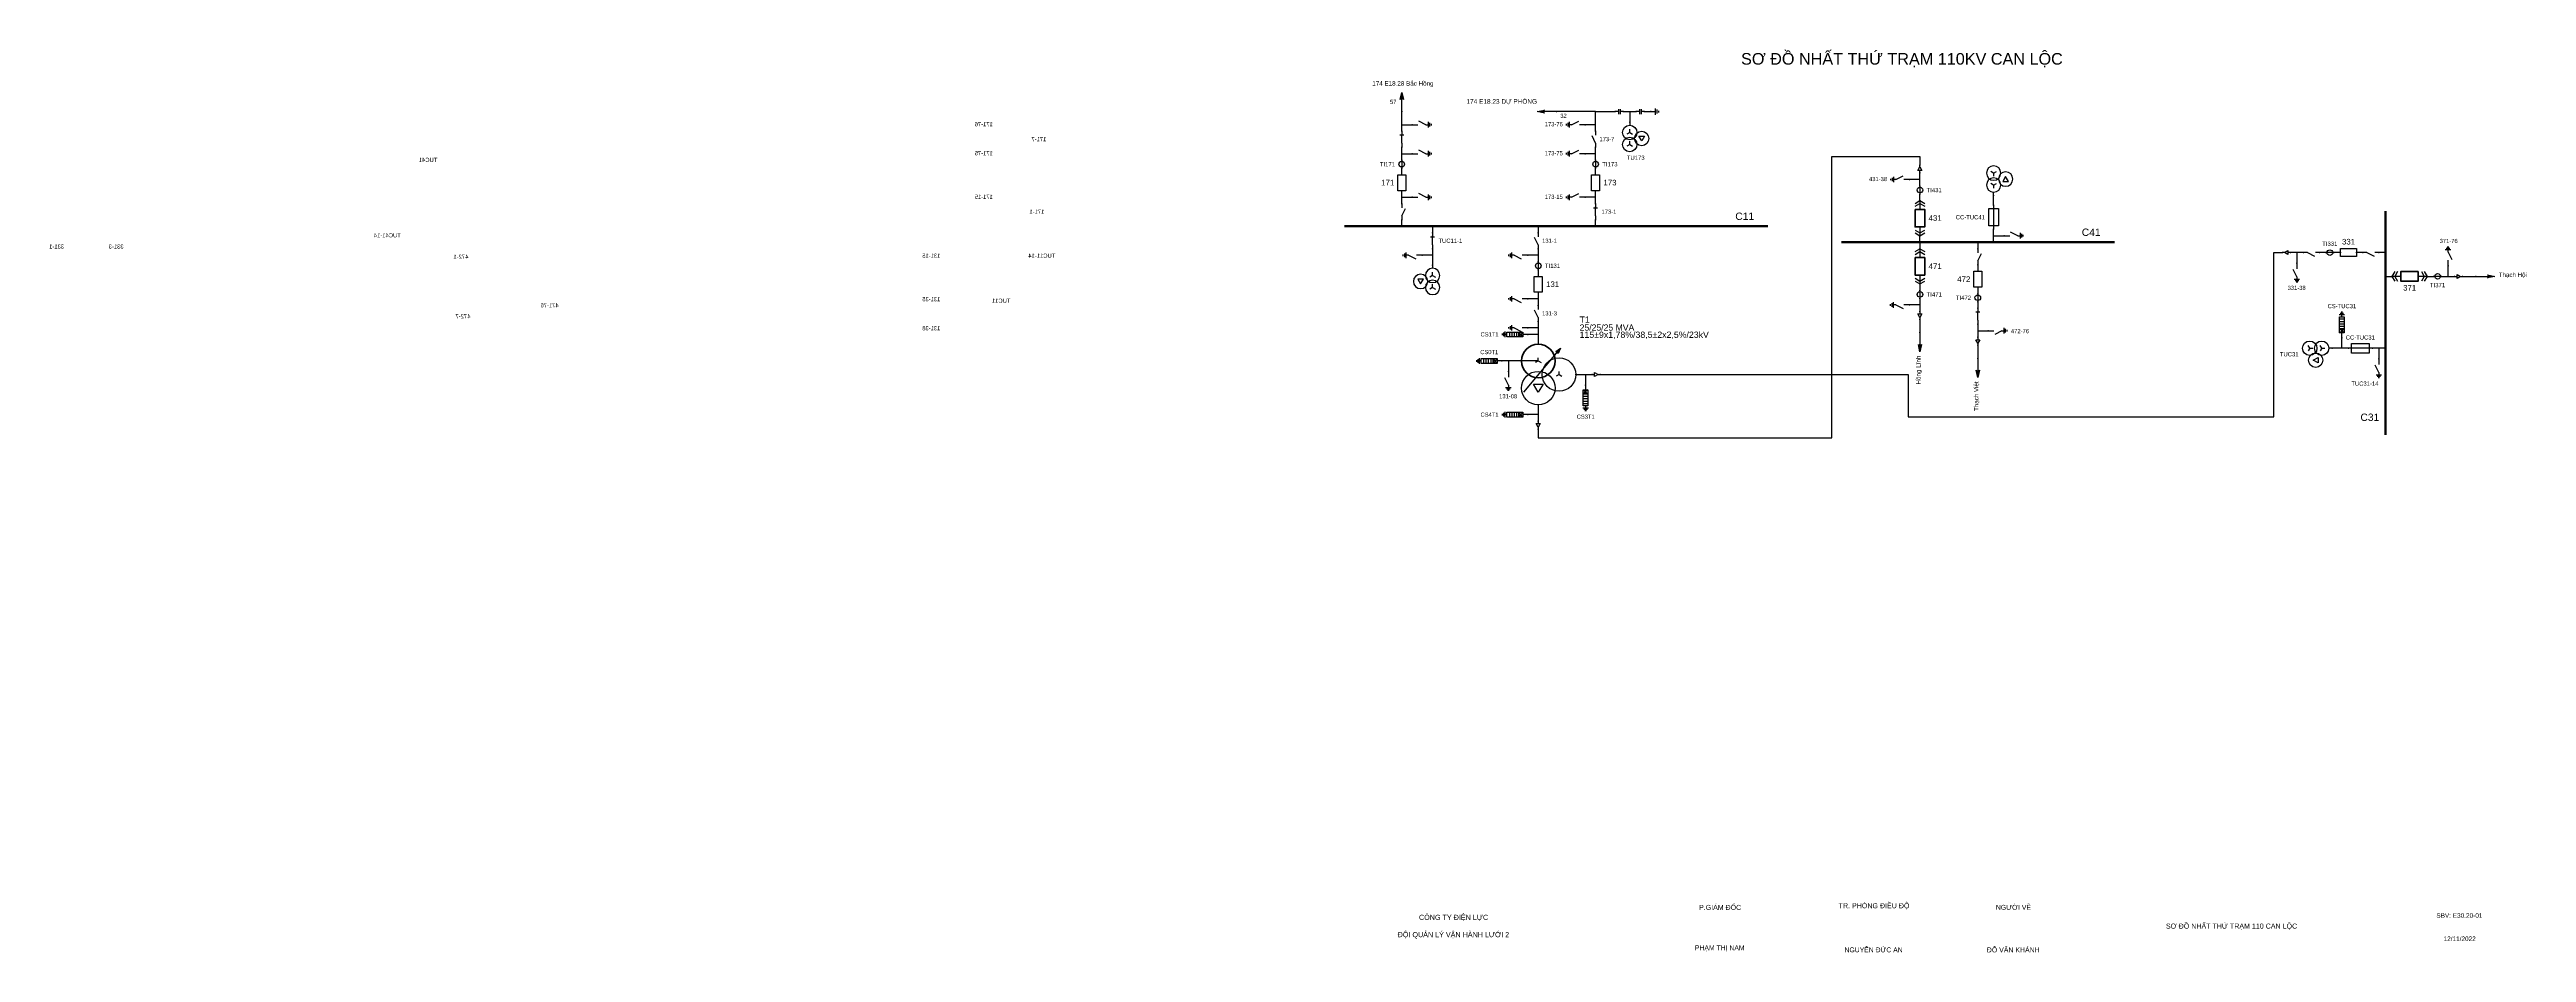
# Model space of a CAD drawing. Header units: millimetres. Extents: x -365 to 411, y 7 to 290.
import ezdxf

# ---------------------------------------------------------------- set-up
doc = ezdxf.new("R2010")
doc.units = ezdxf.units.MM
for name, color, linetype, lineweight in [('BUSBAR_110KV', 1, 'Continuous', 50), ('BUSBAR_22KV', 5, 'Continuous', 50), ('BUSBAR_35KV', 30, 'Continuous', 50), ('GROUND', 3, 'Continuous', 25), ('HV_110KV', 1, 'Continuous', 25), ('MV_22KV', 5, 'Continuous', 25), ('MV_35KV', 30, 'Continuous', 25)]:
    doc.layers.add(name, color=color, linetype=linetype, lineweight=lineweight)
doc.layers.add('SYM_PORTS', color=8, linetype='Continuous', plot=False)
doc.layers.add('TEXT', color=7, linetype='Continuous')
doc.styles.add('SLD_TEXT', font='arial.ttf')

# ---------------------------------------------------------------- blocks, each defined once
blk = doc.blocks.new('SYM_DISCONNECTOR_OPEN')
at = {"lineweight": 25}
for points in [[(0, -1.25), (-1.125, 1)], [(0, 2.5), (0, 1.25)], [(0, -1.25), (0, -2.5)]]:
    blk.add_lwpolyline(points, dxfattribs=at)
at = {"layer": 'SYM_PORTS'}
for p in [(0, 2.5), (0, -2.5)]:
    blk.add_point(p, dxfattribs=at)
blk.add_attdef('DEVICE_CODE', (1, -0.5), '', height=2)
blk = doc.blocks.new('SYM_EARTHING_SWITCH_OPEN')
at = {"lineweight": 25}
for points in [[(0, -1.25), (-1.125, 1)], [(0, 3), (0, 1.25)], [(-0.875, -2), (0.875, -2)], [(-0.5625, -2.4375), (0.5625, -2.4375)], [(-0.25, -2.875), (0.25, -2.875)], [(0, -1.25), (0, -2)]]:
    blk.add_lwpolyline(points, dxfattribs=at)
at = {"layer": 'SYM_PORTS'}
blk.add_point((0, 3), dxfattribs=at)
blk.add_attdef('DEVICE_CODE', (1.875, 0), '', height=2)
blk = doc.blocks.new('SYM_CIRCUIT_BREAKER')
at = {"lineweight": 25}
blk.add_lwpolyline([(-1.25, 2.5), (1.25, 2.5), (1.25, -2.5), (-1.25, -2.5)], close=True, dxfattribs=at)
at = {"layer": 'SYM_PORTS'}
for p in [(0, 2.5), (0, -2.5)]:
    blk.add_point(p, dxfattribs=at)
blk.add_attdef('DEVICE_CODE', (2.25, -0.5), '', height=2)
at = {"flags": 1}
blk.add_attdef('RATING', (2.25, -3.5), '', height=2, dxfattribs=at)
blk = doc.blocks.new('SYM_CURRENT_TRANSFORMER')
at = {"lineweight": 25}
blk.add_lwpolyline([(0, 1.25), (0, -1.25)], dxfattribs=at)
blk.add_circle((0, 0), 0.875, dxfattribs=at)
at = {"layer": 'SYM_PORTS'}
for p in [(0, 1.25), (0, -1.25)]:
    blk.add_point(p, dxfattribs=at)
blk.add_attdef('DEVICE_CODE', (1.875, -1.75), '', height=2)
at = {"flags": 1}
blk.add_attdef('RATIO', (1.875, -4.75), '', height=2, dxfattribs=at)
blk = doc.blocks.new('SYM_DISCONNECTOR_CLOSED')
at = {"lineweight": 25}
for points in [[(-0.625, 1.25), (0.625, 1.25)], [(0, 2.5), (0, 1.25)], [(0, -1.25), (0, 1.5)], [(0, -1.25), (0, -2.5)]]:
    blk.add_lwpolyline(points, dxfattribs=at)
at = {"layer": 'SYM_PORTS'}
for p in [(0, 2.5), (0, -2.5)]:
    blk.add_point(p, dxfattribs=at)
blk.add_attdef('DEVICE_CODE', (1.625, -0.5), '', height=2)
blk = doc.blocks.new('SYM_LINE_FEEDER_ARROW')
blk.add_hatch(color=7).paths.add_polyline_path([(0, -3), (-0.5, -0.75), (0, -1.25), (0.5, -0.75)])
at = {"lineweight": 25}
blk.add_lwpolyline([(0, 3), (0, -1.25)], dxfattribs=at)
blk.add_lwpolyline([(0, -3), (-0.5, -0.75), (0, -1.25), (0.5, -0.75)], close=True, dxfattribs=at)
at = {"layer": 'SYM_PORTS'}
blk.add_point((0, 3), dxfattribs=at)
blk.add_attdef('LINE_NAME', (1.5, 0), '', height=2)
blk = doc.blocks.new('SYM_COUPLING_CAPACITOR')
at = {"lineweight": 25}
for points in [[(-0.75, 0.25), (0.75, 0.25)], [(0, 1.25), (0, 0.25)], [(-0.75, -0.25), (0.75, -0.25)], [(0, -0.25), (0, -1.25)]]:
    blk.add_lwpolyline(points, dxfattribs=at)
at = {"layer": 'SYM_PORTS'}
for p in [(0, 1.25), (0, -1.25)]:
    blk.add_point(p, dxfattribs=at)
blk.add_attdef('DEVICE_CODE', (1.75, -1.75), '', height=2)
blk = doc.blocks.new('SYM_VOLTAGE_TRANSFORMER')
at = {"lineweight": 25}
for points in [[(0, 1.375), (-0.8625, 0.875)], [(0, 4.625), (0, 3.625)], [(0, 1.375), (0, 2.375)], [(0, 1.375), (0.8625, 0.875)], [(0, -2.375), (-0.8625, -2.875)], [(0, -2.375), (0, -1.375)], [(0, -2.375), (0.8625, -2.875)]]:
    blk.add_lwpolyline(points, dxfattribs=at)
blk.add_lwpolyline([(2.875, 0.25), (4.625, 0.25), (3.75, -1.25)], close=True, dxfattribs=at)
for centre in [(0, 1.375), (3.75, -0.5), (0, -2.375)]:
    blk.add_circle(centre, 2.25, dxfattribs=at)
at = {"layer": 'SYM_PORTS'}
blk.add_point((0, 4.625), dxfattribs=at)
blk.add_attdef('DEVICE_CODE', (7, 1.625), '', height=2)
at = {"flags": 1}
blk.add_attdef('RATIO', (7, -1.375), '', height=2, dxfattribs=at)
blk = doc.blocks.new('SYM_GROUND_SYMBOL')
at = {"lineweight": 25}
for points in [[(0, 1.25), (0, -0.25)], [(-1, -0.25), (1, -0.25)], [(-0.625, -0.75), (0.625, -0.75)], [(-0.25, -1.25), (0.25, -1.25)]]:
    blk.add_lwpolyline(points, dxfattribs=at)
at = {"layer": 'SYM_PORTS'}
blk.add_point((0, 1.25), dxfattribs=at)
blk = doc.blocks.new('SYM_SURGE_ARRESTER')
at = {"lineweight": 25}
for points in [[(-0.75, 2.5), (0.75, 2.5), (0.75, 1.25), (-0.75, 1.25)], [(-0.75, 1.25), (0.75, 1.25), (0.75, -2.5), (-0.75, -2.5)]]:
    blk.add_lwpolyline(points, close=True, dxfattribs=at)
for points in [[(-0.75, 2.5), (0.75, 1.25)], [(0.75, 2.5), (-0.75, 1.25)], [(-0.75, 0.5), (0.75, 0.5)], [(0, 4), (0, 2.5)], [(-0.875, -3.125), (0.875, -3.125)], [(-0.75, -0.25), (0.75, -0.25)], [(-0.75, -1), (0.75, -1)], [(-0.75, -1.75), (0.75, -1.75)], [(-0.5625, -3.5625), (0.5625, -3.5625)], [(-0.25, -4), (0.25, -4)], [(0, -2.5), (0, -3.125)]]:
    blk.add_lwpolyline(points, dxfattribs=at)
at = {"layer": 'SYM_PORTS'}
blk.add_point((0, 4), dxfattribs=at)
blk.add_attdef('DEVICE_CODE', (1.875, 1), '', height=2)
blk = doc.blocks.new('SYM_TRANSFORMER_3W')
blk.add_hatch(color=7).paths.add_polyline_path([(3.75, 8.25), (3.0125, 6.575), (2.2375, 7.225)])
at = {"lineweight": 25}
for points in [[(3.75, 8.25), (3.0125, 6.575), (2.2375, 7.225)], [(-4.75, -3), (-1.75, -3), (-3.25, -5.5)]]:
    blk.add_lwpolyline(points, close=True, dxfattribs=at)
for points in [[(-3.25, 4.25), (-8.5, 4.25)], [(-7.75, -5.5), (3.0125, 7.35)], [(-3.25, 4.25), (-4.1125, 3.75)], [(-3.25, 4.25), (-3.25, 5.25)], [(-3.25, 4.25), (-2.3875, 3.75)], [(3.25, 0), (2.3875, -0.5)], [(3.25, 0), (3.25, 1)], [(3.25, 0), (4.1125, -0.5)]]:
    blk.add_lwpolyline(points, dxfattribs=at)
at = {"lineweight": 50}
blk.add_circle((-3.25, 4.25), 5.25, dxfattribs=at)
at = {"lineweight": 25}
for centre in [(-3.25, -4.25), (3.25, 0)]:
    blk.add_circle(centre, 5.25, dxfattribs=at)
at = {"layer": 'SYM_PORTS'}
for p in [(-3.25, 9.5), (-8.5, 4.25), (8.5, 0), (-3.25, -9.5)]:
    blk.add_point(p, dxfattribs=at)
blk.add_attdef('DEVICE_CODE', (9.5, 6.5), '', height=2)
at = {"flags": 1}
for tag, p in [('VOLTAGE_RATIO', (9.5, 0.5)), ('POWER', (9.5, 3.5))]:
    blk.add_attdef(tag, p, '', height=2, dxfattribs=at)
blk = doc.blocks.new('SYM_CABLE_TERMINATION')
at = {"lineweight": 25}
blk.add_lwpolyline([(-0.625, 0.5), (0.625, 0.5), (0, -0.625)], close=True, dxfattribs=at)
for points in [[(0, 1.25), (0, 0.5)], [(0, -0.625), (0, -1.25)]]:
    blk.add_lwpolyline(points, dxfattribs=at)
at = {"layer": 'SYM_PORTS'}
for p in [(0, 1.25), (0, -1.25)]:
    blk.add_point(p, dxfattribs=at)
blk = doc.blocks.new('SYM_DRAWOUT_BREAKER')
at = {"lineweight": 25}
for points in [[(-1.5, 4.625), (0, 5.5), (1.5, 4.625)], [(-1.5, 3.75), (0, 4.625), (1.5, 3.75)], [(0, 5.5), (0, 2.75)], [(-1.5, -3.75), (0, -4.625), (1.5, -3.75)], [(-1.5, -4.625), (0, -5.5), (1.5, -4.625)], [(0, -2.75), (0, -5.5)]]:
    blk.add_lwpolyline(points, dxfattribs=at)
at = {"lineweight": 35}
blk.add_lwpolyline([(-1.5, 2.75), (1.5, 2.75), (1.5, -2.75), (-1.5, -2.75)], close=True, dxfattribs=at)
at = {"layer": 'SYM_PORTS'}
for p in [(0, 5.5), (0, -5.5)]:
    blk.add_point(p, dxfattribs=at)
blk.add_attdef('DEVICE_CODE', (2.5, 2.5), '', height=2)
at = {"flags": 1}
blk.add_attdef('RATING', (2.5, -0.5), '', height=2, dxfattribs=at)
blk = doc.blocks.new('SYM_FUSE_DISCONNECTOR')
at = {"lineweight": 25}
blk.add_lwpolyline([(-1.5, 2.75), (1.5, 2.75), (1.5, -2.75), (-1.5, -2.75)], close=True, dxfattribs=at)
blk.add_lwpolyline([(0, 3.75), (0, -3.75)], dxfattribs=at)
at = {"layer": 'SYM_PORTS'}
for p in [(0, 3.75), (0, -3.75)]:
    blk.add_point(p, dxfattribs=at)
blk.add_attdef('DEVICE_CODE', (2.5, 0.75), '', height=2)
at = {"flags": 1}
blk.add_attdef('RATING', (2.5, -2.25), '', height=2, dxfattribs=at)

msp = doc.modelspace()

# ---------------------------------------------------------------- linework, layer by layer
at = {"layer": 'BUSBAR_110KV', "const_width": 0.701}
msp.add_lwpolyline([(40.92, 234.59), (173.56, 234.59)], dxfattribs=at)
at = {"layer": 'BUSBAR_22KV', "const_width": 0.701}
msp.add_lwpolyline([(196.49, 229.59), (282.09, 229.59)], dxfattribs=at)
at = {"layer": 'BUSBAR_35KV', "const_width": 0.701}
msp.add_lwpolyline([(366.92, 239.35), (366.92, 169.2)], dxfattribs=at)
at = {"layer": 'GROUND'}
msp.add_lwpolyline([(134.8, 270.49), (136.84, 270.49)], dxfattribs=at)
at = {"layer": 'HV_110KV'}
for points in [[(58.85, 266.4), (58.85, 270.49)], [(58.85, 264.36), (58.85, 266.4)], [(58.85, 266.4), (62.15, 266.4)], [(119.57, 270.49), (107.3, 270.49)], [(119.57, 266.4), (116.27, 266.4)], [(119.57, 266.4), (119.57, 270.49)], [(119.57, 270.49), (125.71, 270.49)], [(119.57, 264.36), (119.57, 266.4)], [(128.21, 270.49), (130.25, 270.49)], [(130.25, 270.49), (130.25, 267.19)], [(130.25, 270.49), (132.3, 270.49)], [(58.85, 257.31), (58.85, 259.36)], [(58.85, 255.27), (58.85, 257.31)], [(58.85, 257.31), (62.15, 257.31)], [(119.57, 257.31), (116.27, 257.31)], [(119.57, 257.31), (119.57, 259.36)], [(119.57, 255.27), (119.57, 257.31)], [(58.85, 250.72), (58.85, 252.77)], [(119.57, 250.72), (119.57, 252.77)], [(58.85, 243.68), (58.85, 245.72)], [(58.85, 241.63), (58.85, 243.68)], [(58.85, 243.68), (62.15, 243.68)], [(119.57, 243.68), (116.27, 243.68)], [(119.57, 243.68), (119.57, 245.72)], [(119.57, 241.63), (119.57, 243.68)], [(58.85, 234.59), (58.85, 236.63)], [(68.51, 234.59), (68.51, 232.54)], [(101.6, 234.59), (101.6, 232.54)], [(119.57, 234.59), (119.57, 236.63)], [(68.51, 225.49), (65.21, 225.49)], [(68.51, 227.54), (68.51, 225.49)], [(68.51, 225.49), (68.51, 222.43)], [(101.6, 225.49), (98.3, 225.49)], [(101.6, 227.54), (101.6, 225.49)], [(101.6, 225.49), (101.6, 223.45)], [(101.6, 220.95), (101.6, 218.9)], [(101.6, 211.86), (98.3, 211.86)], [(101.6, 213.9), (101.6, 211.86)], [(101.6, 211.86), (101.6, 209.81)], [(101.6, 202.77), (98.3, 202.77)], [(101.6, 204.81), (101.6, 202.77)], [(101.6, 202.77), (101.6, 200.72)], [(101.6, 200.72), (98.3, 200.72)], [(101.6, 200.72), (101.6, 197.65)], [(92.26, 192.4), (90.21, 192.4)], [(96.35, 192.4), (92.26, 192.4)], [(92.26, 192.4), (92.26, 189.1)]]:
    msp.add_lwpolyline(points, dxfattribs=at)
at = {"layer": 'MV_22KV'}
for points in [[(101.6, 171.04), (101.6, 168.34), (193.5, 168.34), (193.5, 256.47), (221.14, 256.47), (221.14, 253.77)], [(221.14, 249.22), (217.84, 249.22)], [(221.14, 249.22), (221.14, 251.27)], [(221.14, 247.18), (221.14, 249.22)], [(221.14, 242.63), (221.14, 244.68)], [(244.23, 241.18), (244.23, 244.24)], [(244.23, 231.63), (244.23, 233.68)], [(221.14, 229.59), (221.14, 231.63)], [(221.14, 229.59), (221.14, 227.54)], [(239.25, 229.59), (239.25, 227.54)], [(244.23, 229.59), (244.23, 231.63)], [(244.23, 231.63), (247.53, 231.63)], [(239.25, 222.54), (239.25, 220.49)], [(221.14, 209.95), (217.84, 209.95)], [(221.14, 216.54), (221.14, 214.49)], [(221.14, 211.99), (221.14, 209.95)], [(221.14, 209.95), (221.14, 207.9)], [(239.25, 215.49), (239.25, 213.45)], [(239.25, 210.95), (239.25, 208.9)], [(221.14, 205.4), (221.14, 201.31)], [(239.25, 203.9), (239.25, 201.86)], [(239.25, 201.86), (242.55, 201.86)], [(239.25, 201.86), (239.25, 199.81)], [(239.25, 197.31), (239.25, 193.22)], [(101.6, 178.65), (101.6, 175.59)], [(101.6, 175.59), (98.3, 175.59)], [(101.6, 175.59), (101.6, 173.54)]]:
    msp.add_lwpolyline(points, dxfattribs=at)
at = {"layer": 'MV_35KV'}
for points in [[(120.96, 188.15), (123.66, 188.15), (217.5, 188.15), (217.5, 174.95), (331.95, 174.95), (331.95, 226.34), (334.65, 226.34)], [(339.19, 226.34), (337.15, 226.34)], [(341.24, 226.34), (339.19, 226.34)], [(339.19, 226.34), (339.19, 223.04)], [(348.28, 226.34), (346.24, 226.34)], [(352.83, 226.34), (350.78, 226.34)], [(359.87, 226.34), (357.83, 226.34)], [(366.92, 226.34), (364.87, 226.34)], [(366.92, 218.9), (368.96, 218.9)], [(379.96, 218.9), (382.01, 218.9)], [(384.51, 218.9), (386.56, 218.9)], [(386.56, 218.9), (386.56, 222.2)], [(386.56, 218.9), (388.6, 218.9)], [(391.1, 218.9), (395.19, 218.9)], [(353.28, 196.39), (350.22, 196.39)], [(353.28, 196.39), (353.28, 199.69)], [(355.33, 196.39), (353.28, 196.39)], [(364.87, 196.39), (362.83, 196.39)], [(366.92, 196.39), (364.87, 196.39)], [(364.87, 196.39), (364.87, 193.08)], [(113.35, 188.15), (116.42, 188.15)], [(116.42, 188.15), (116.42, 184.85)], [(116.42, 188.15), (118.46, 188.15)]]:
    msp.add_lwpolyline(points, dxfattribs=at)

# ---------------------------------------------------------------- block references
at = {"layer": 'GROUND'}
for name, p, rotation in [('SYM_COUPLING_CAPACITOR', (133.55, 270.49), 270), ('SYM_GROUND_SYMBOL', (138.09, 270.49), 90)]:
    msp.add_blockref(name, p, dxfattribs=dict(at, rotation=rotation))
at = {"layer": 'HV_110KV'}
for name, p, rotation in [('SYM_LINE_FEEDER_ARROW', (58.85, 273.49), 180), ('SYM_LINE_FEEDER_ARROW', (104.3, 270.49), 270), ('SYM_COUPLING_CAPACITOR', (126.96, 270.49), 270)]:
    msp.add_blockref(name, p, dxfattribs=dict(at, rotation=rotation))
ref = msp.add_blockref('SYM_EARTHING_SWITCH_OPEN', (65.15, 266.4), dxfattribs=dict(at, xscale=-1, rotation=90))
ref.add_attrib('DEVICE_CODE', '171-76', (69.23, 265.9), dxfattribs={"layer": 'TEXT', "extrusion": (0, 0, -1), "height": 1.301, "style": 'SLD_TEXT'})
ref = msp.add_blockref('SYM_DISCONNECTOR_CLOSED', (58.85, 261.86), dxfattribs=dict(at, xscale=-1))
ref.add_attrib('DEVICE_CODE', '171-7', (52.44, 261.21), dxfattribs={"layer": 'TEXT', "extrusion": (0, 0, -1), "height": 1.314, "style": 'SLD_TEXT'})
ref = msp.add_blockref('SYM_EARTHING_SWITCH_OPEN', (113.27, 266.4), dxfattribs=dict(at, rotation=270))
ref.add_attrib('DEVICE_CODE', '173-76', (103.63, 265.9), dxfattribs={"layer": 'TEXT', "height": 1.301, "style": 'SLD_TEXT'})
ref = msp.add_blockref('SYM_DISCONNECTOR_OPEN', (119.57, 261.86), dxfattribs=at)
ref.add_attrib('DEVICE_CODE', '173-7', (120.78, 261.23), dxfattribs={"layer": 'TEXT', "height": 1.303, "style": 'SLD_TEXT'})
ref = msp.add_blockref('SYM_VOLTAGE_TRANSFORMER', (130.25, 262.57), dxfattribs=at)
ref.add_attrib('DEVICE_CODE', 'TU173', (129.35, 255.4), dxfattribs={"layer": 'TEXT', "height": 1.326, "style": 'SLD_TEXT'})
ref = msp.add_blockref('SYM_EARTHING_SWITCH_OPEN', (65.15, 257.31), dxfattribs=dict(at, xscale=-1, rotation=90))
ref.add_attrib('DEVICE_CODE', '171-75', (69.23, 256.81), dxfattribs={"layer": 'TEXT', "extrusion": (0, 0, -1), "height": 1.301, "style": 'SLD_TEXT'})
ref = msp.add_blockref('SYM_EARTHING_SWITCH_OPEN', (113.27, 257.31), dxfattribs=dict(at, rotation=270))
ref.add_attrib('DEVICE_CODE', '173-75', (103.63, 256.81), dxfattribs={"layer": 'TEXT', "height": 1.301, "style": 'SLD_TEXT'})
ref = msp.add_blockref('SYM_CURRENT_TRANSFORMER', (58.85, 254.02), dxfattribs=at)
ref.add_attrib('DEVICE_CODE', 'TI171', (51.97, 253.34), dxfattribs={"layer": 'TEXT', "height": 1.344, "style": 'SLD_TEXT'})
ref = msp.add_blockref('SYM_CIRCUIT_BREAKER', (58.85, 248.22), dxfattribs=at)
ref.add_attrib('DEVICE_CODE', '171', (52.39, 247.36), dxfattribs={"layer": 'TEXT', "height": 1.771, "style": 'SLD_TEXT'})
ref = msp.add_blockref('SYM_CIRCUIT_BREAKER', (119.57, 248.22), dxfattribs=at)
ref.add_attrib('DEVICE_CODE', '173', (122.03, 247.38), dxfattribs={"layer": 'TEXT', "height": 1.756, "style": 'SLD_TEXT'})
ref = msp.add_blockref('SYM_CURRENT_TRANSFORMER', (119.57, 254.02), dxfattribs=at)
ref.add_attrib('DEVICE_CODE', 'TI173', (121.66, 253.35), dxfattribs={"layer": 'TEXT', "height": 1.333, "style": 'SLD_TEXT'})
ref = msp.add_blockref('SYM_EARTHING_SWITCH_OPEN', (65.15, 243.68), dxfattribs=dict(at, xscale=-1, rotation=90))
ref.add_attrib('DEVICE_CODE', '171-15', (69.23, 243.17), dxfattribs={"layer": 'TEXT', "extrusion": (0, 0, -1), "height": 1.301, "style": 'SLD_TEXT'})
ref = msp.add_blockref('SYM_DISCONNECTOR_OPEN', (58.85, 239.13), dxfattribs=dict(at, xscale=-1))
ref.add_attrib('DEVICE_CODE', '171-1', (53.06, 238.49), dxfattribs={"layer": 'TEXT', "extrusion": (0, 0, -1), "height": 1.314, "style": 'SLD_TEXT'})
ref = msp.add_blockref('SYM_EARTHING_SWITCH_OPEN', (113.27, 243.68), dxfattribs=dict(at, rotation=270))
ref.add_attrib('DEVICE_CODE', '173-15', (103.63, 243.17), dxfattribs={"layer": 'TEXT', "height": 1.301, "style": 'SLD_TEXT'})
ref = msp.add_blockref('SYM_DISCONNECTOR_CLOSED', (119.57, 239.13), dxfattribs=at)
ref.add_attrib('DEVICE_CODE', '173-1', (121.41, 238.5), dxfattribs={"layer": 'TEXT', "height": 1.303, "style": 'SLD_TEXT'})
ref = msp.add_blockref('SYM_EARTHING_SWITCH_OPEN', (95.3, 225.49), dxfattribs=dict(at, xscale=-1, rotation=270))
ref.add_attrib('DEVICE_CODE', '131-15', (85.66, 224.74), dxfattribs={"layer": 'TEXT', "extrusion": (0, 0, -1), "height": 1.298, "style": 'SLD_TEXT'})
ref = msp.add_blockref('SYM_EARTHING_SWITCH_OPEN', (62.21, 225.49), dxfattribs=dict(at, xscale=-1, rotation=270))
ref.add_attrib('DEVICE_CODE', 'TUC11-14', (49.63, 224.71), dxfattribs={"layer": 'TEXT', "extrusion": (0, 0, -1), "height": 1.316, "style": 'SLD_TEXT'})
ref = msp.add_blockref('SYM_DISCONNECTOR_CLOSED', (68.51, 230.04), dxfattribs=at)
ref.add_attrib('DEVICE_CODE', 'TUC11-1', (70.34, 229.38), dxfattribs={"layer": 'TEXT', "height": 1.32, "style": 'SLD_TEXT'})
ref = msp.add_blockref('SYM_DISCONNECTOR_OPEN', (101.6, 230.04), dxfattribs=at)
ref.add_attrib('DEVICE_CODE', '131-1', (102.81, 229.41), dxfattribs={"layer": 'TEXT', "height": 1.3, "style": 'SLD_TEXT'})
ref = msp.add_blockref('SYM_VOLTAGE_TRANSFORMER', (68.51, 217.8), dxfattribs=dict(at, xscale=-1))
ref.add_attrib('DEVICE_CODE', 'TUC11', (63.69, 210.62), dxfattribs={"layer": 'TEXT', "extrusion": (0, 0, -1), "height": 1.322, "style": 'SLD_TEXT'})
ref = msp.add_blockref('SYM_CIRCUIT_BREAKER', (101.6, 216.4), dxfattribs=at)
ref.add_attrib('DEVICE_CODE', '131', (104.06, 215.56), dxfattribs={"layer": 'TEXT', "height": 1.756, "style": 'SLD_TEXT'})
ref = msp.add_blockref('SYM_CURRENT_TRANSFORMER', (101.6, 222.2), dxfattribs=at)
ref.add_attrib('DEVICE_CODE', 'TI131', (103.68, 221.54), dxfattribs={"layer": 'TEXT', "height": 1.33, "style": 'SLD_TEXT'})
ref = msp.add_blockref('SYM_EARTHING_SWITCH_OPEN', (95.3, 211.86), dxfattribs=dict(at, xscale=-1, rotation=270))
ref.add_attrib('DEVICE_CODE', '131-35', (85.66, 211.1), dxfattribs={"layer": 'TEXT', "extrusion": (0, 0, -1), "height": 1.298, "style": 'SLD_TEXT'})
ref = msp.add_blockref('SYM_DISCONNECTOR_OPEN', (101.6, 207.31), dxfattribs=at)
ref.add_attrib('DEVICE_CODE', '131-3', (102.81, 206.68), dxfattribs={"layer": 'TEXT', "height": 1.3, "style": 'SLD_TEXT'})
ref = msp.add_blockref('SYM_EARTHING_SWITCH_OPEN', (95.3, 202.77), dxfattribs=dict(at, xscale=-1, rotation=270))
ref.add_attrib('DEVICE_CODE', '131-38', (85.66, 202.01), dxfattribs={"layer": 'TEXT', "extrusion": (0, 0, -1), "height": 1.298, "style": 'SLD_TEXT'})
ref = msp.add_blockref('SYM_TRANSFORMER_3W', (104.85, 188.15), dxfattribs=at)
ref.add_attrib('DEVICE_CODE', 'T1', (114.56, 204.37), dxfattribs={"layer": 'TEXT', "height": 1.961, "style": 'SLD_TEXT'})
ref = msp.add_blockref('SYM_SURGE_ARRESTER', (86.21, 192.4), dxfattribs=dict(at, rotation=270))
ref.add_attrib('DEVICE_CODE', 'CS0T1', (83.43, 194.53), dxfattribs={"layer": 'TEXT', "height": 1.296, "style": 'SLD_TEXT'})
ref = msp.add_blockref('SYM_SURGE_ARRESTER', (94.3, 200.72), dxfattribs=dict(at, rotation=270))
ref.add_attrib('DEVICE_CODE', 'CS1T1', (83.53, 200.08), dxfattribs={"layer": 'TEXT', "height": 1.296, "style": 'SLD_TEXT'})
ref = msp.add_blockref('SYM_EARTHING_SWITCH_OPEN', (92.26, 186.1), dxfattribs=at)
ref.add_attrib('DEVICE_CODE', '131-08', (89.36, 180.71), dxfattribs={"layer": 'TEXT', "height": 1.298, "style": 'SLD_TEXT'})
at = {"layer": 'MV_22KV'}
ref = msp.add_blockref('SYM_VOLTAGE_TRANSFORMER', (244.23, 248.87), dxfattribs=dict(at, xscale=-1, rotation=180))
ref.add_attrib('DEVICE_CODE', 'TUC41', (243.17, 254.72), dxfattribs={"layer": 'TEXT', "extrusion": (0, 0, -1), "height": 1.322, "style": 'SLD_TEXT'})
ref = msp.add_blockref('SYM_EARTHING_SWITCH_OPEN', (214.84, 249.22), dxfattribs=dict(at, rotation=270))
ref.add_attrib('DEVICE_CODE', '431-38', (205.2, 248.72), dxfattribs={"layer": 'TEXT', "height": 1.298, "style": 'SLD_TEXT'})
at = {"layer": 'MV_22KV', "rotation": 180}
msp.add_blockref('SYM_CABLE_TERMINATION', (221.14, 252.52), dxfattribs=at)
at = {"layer": 'MV_22KV'}
ref = msp.add_blockref('SYM_DRAWOUT_BREAKER', (221.14, 237.13), dxfattribs=at)
ref.add_attrib('DEVICE_CODE', '431', (223.85, 236.29), dxfattribs={"layer": 'TEXT', "height": 1.756, "style": 'SLD_TEXT'})
ref = msp.add_blockref('SYM_CURRENT_TRANSFORMER', (221.14, 245.93), dxfattribs=at)
ref.add_attrib('DEVICE_CODE', 'TI431', (223.23, 245.26), dxfattribs={"layer": 'TEXT', "height": 1.33, "style": 'SLD_TEXT'})
ref = msp.add_blockref('SYM_FUSE_DISCONNECTOR', (244.23, 237.43), dxfattribs=at)
ref.add_attrib('DEVICE_CODE', 'CC-TUC41', (232.37, 236.76), dxfattribs={"layer": 'TEXT', "height": 1.32, "style": 'SLD_TEXT'})
ref = msp.add_blockref('SYM_EARTHING_SWITCH_OPEN', (250.53, 231.63), dxfattribs=dict(at, xscale=-1, rotation=90))
ref.add_attrib('DEVICE_CODE', 'TUC41-14', (254.62, 231.1), dxfattribs={"layer": 'TEXT', "extrusion": (0, 0, -1), "height": 1.316, "style": 'SLD_TEXT'})
ref = msp.add_blockref('SYM_DISCONNECTOR_OPEN', (239.25, 225.04), dxfattribs=dict(at, xscale=-1))
ref.add_attrib('DEVICE_CODE', '472-1', (233.47, 224.4), dxfattribs={"layer": 'TEXT', "extrusion": (0, 0, -1), "height": 1.314, "style": 'SLD_TEXT'})
ref = msp.add_blockref('SYM_DRAWOUT_BREAKER', (221.14, 222.04), dxfattribs=at)
ref.add_attrib('DEVICE_CODE', '471', (223.85, 221.18), dxfattribs={"layer": 'TEXT', "height": 1.771, "style": 'SLD_TEXT'})
ref = msp.add_blockref('SYM_CIRCUIT_BREAKER', (239.25, 217.99), dxfattribs=at)
ref.add_attrib('DEVICE_CODE', '472', (232.8, 217.13), dxfattribs={"layer": 'TEXT', "height": 1.771, "style": 'SLD_TEXT'})
ref = msp.add_blockref('SYM_EARTHING_SWITCH_OPEN', (214.84, 209.95), dxfattribs=dict(at, xscale=-1, rotation=270))
ref.add_attrib('DEVICE_CODE', '471-76', (205.2, 209.19), dxfattribs={"layer": 'TEXT', "extrusion": (0, 0, -1), "height": 1.301, "style": 'SLD_TEXT'})
ref = msp.add_blockref('SYM_CURRENT_TRANSFORMER', (221.14, 213.24), dxfattribs=at)
ref.add_attrib('DEVICE_CODE', 'TI471', (223.23, 212.57), dxfattribs={"layer": 'TEXT', "height": 1.344, "style": 'SLD_TEXT'})
ref = msp.add_blockref('SYM_CURRENT_TRANSFORMER', (239.25, 212.2), dxfattribs=at)
ref.add_attrib('DEVICE_CODE', 'TI472', (232.37, 211.53), dxfattribs={"layer": 'TEXT', "height": 1.344, "style": 'SLD_TEXT'})
ref = msp.add_blockref('SYM_DISCONNECTOR_CLOSED', (239.25, 206.4), dxfattribs=dict(at, xscale=-1))
ref.add_attrib('DEVICE_CODE', '472-7', (232.84, 205.76), dxfattribs={"layer": 'TEXT', "extrusion": (0, 0, -1), "height": 1.314, "style": 'SLD_TEXT'})
for name, p in [('SYM_CABLE_TERMINATION', (221.14, 206.65)), ('SYM_LINE_FEEDER_ARROW', (221.14, 198.31)), ('SYM_CABLE_TERMINATION', (239.25, 198.56)), ('SYM_LINE_FEEDER_ARROW', (239.25, 190.22)), ('SYM_CABLE_TERMINATION', (101.6, 172.29))]:
    msp.add_blockref(name, p, dxfattribs=at)
ref = msp.add_blockref('SYM_EARTHING_SWITCH_OPEN', (245.55, 201.86), dxfattribs=dict(at, rotation=90))
ref.add_attrib('DEVICE_CODE', '472-76', (249.64, 201.1), dxfattribs={"layer": 'TEXT', "height": 1.301, "style": 'SLD_TEXT'})
ref = msp.add_blockref('SYM_SURGE_ARRESTER', (94.3, 175.59), dxfattribs=dict(at, rotation=270))
ref.add_attrib('DEVICE_CODE', 'CS4T1', (83.53, 174.95), dxfattribs={"layer": 'TEXT', "height": 1.296, "style": 'SLD_TEXT'})
at = {"layer": 'MV_35KV'}
ref = msp.add_blockref('SYM_DISCONNECTOR_OPEN', (362.37, 226.34), dxfattribs=dict(at, xscale=-1, rotation=270))
ref.add_attrib('DEVICE_CODE', '331-1', (360.09, 227.6), dxfattribs={"layer": 'TEXT', "extrusion": (0, 0, -1), "height": 1.3, "style": 'SLD_TEXT'})
ref = msp.add_blockref('SYM_DISCONNECTOR_OPEN', (343.74, 226.34), dxfattribs=dict(at, xscale=-1, rotation=270))
ref.add_attrib('DEVICE_CODE', '331-3', (341.45, 227.6), dxfattribs={"layer": 'TEXT', "extrusion": (0, 0, -1), "height": 1.3, "style": 'SLD_TEXT'})
for name, p, rotation in [('SYM_CABLE_TERMINATION', (335.9, 226.34), 270), ('SYM_CABLE_TERMINATION', (389.85, 218.9), 90), ('SYM_LINE_FEEDER_ARROW', (398.19, 218.9), 90), ('SYM_CABLE_TERMINATION', (119.71, 188.15), 90)]:
    msp.add_blockref(name, p, dxfattribs=dict(at, rotation=rotation))
ref = msp.add_blockref('SYM_CURRENT_TRANSFORMER', (349.53, 226.34), dxfattribs=dict(at, rotation=270))
ref.add_attrib('DEVICE_CODE', 'TI331', (347.14, 228.44), dxfattribs={"layer": 'TEXT', "height": 1.33, "style": 'SLD_TEXT'})
ref = msp.add_blockref('SYM_CIRCUIT_BREAKER', (355.33, 226.34), dxfattribs=dict(at, rotation=270))
ref.add_attrib('DEVICE_CODE', '331', (353.33, 228.88), dxfattribs={"layer": 'TEXT', "height": 1.756, "style": 'SLD_TEXT'})
ref = msp.add_blockref('SYM_EARTHING_SWITCH_OPEN', (386.56, 225.2), dxfattribs=dict(at, rotation=180))
ref.add_attrib('DEVICE_CODE', '371-76', (383.9, 229.34), dxfattribs={"layer": 'TEXT', "height": 1.301, "style": 'SLD_TEXT'})
ref = msp.add_blockref('SYM_EARTHING_SWITCH_OPEN', (339.19, 220.04), dxfattribs=at)
ref.add_attrib('DEVICE_CODE', '331-38', (336.29, 214.65), dxfattribs={"layer": 'TEXT', "height": 1.298, "style": 'SLD_TEXT'})
ref = msp.add_blockref('SYM_DRAWOUT_BREAKER', (374.46, 218.9), dxfattribs=dict(at, rotation=270))
ref.add_attrib('DEVICE_CODE', '371', (372.47, 214.43), dxfattribs={"layer": 'TEXT', "height": 1.756, "style": 'SLD_TEXT'})
ref = msp.add_blockref('SYM_CURRENT_TRANSFORMER', (383.26, 218.9), dxfattribs=dict(at, rotation=270))
ref.add_attrib('DEVICE_CODE', 'TI371', (380.86, 215.48), dxfattribs={"layer": 'TEXT', "height": 1.333, "style": 'SLD_TEXT'})
ref = msp.add_blockref('SYM_SURGE_ARRESTER', (353.28, 203.69), dxfattribs=dict(at, rotation=180))
ref.add_attrib('DEVICE_CODE', 'CS-TUC31', (348.82, 208.92), dxfattribs={"layer": 'TEXT', "height": 1.311, "style": 'SLD_TEXT'})
ref = msp.add_blockref('SYM_VOLTAGE_TRANSFORMER', (345.59, 196.39), dxfattribs=dict(at, rotation=270))
ref.add_attrib('DEVICE_CODE', 'TUC31', (333.87, 193.85), dxfattribs={"layer": 'TEXT', "height": 1.322, "style": 'SLD_TEXT'})
ref = msp.add_blockref('SYM_FUSE_DISCONNECTOR', (359.08, 196.39), dxfattribs=dict(at, rotation=270))
ref.add_attrib('DEVICE_CODE', 'CC-TUC31', (354.5, 199.11), dxfattribs={"layer": 'TEXT', "height": 1.32, "style": 'SLD_TEXT'})
ref = msp.add_blockref('SYM_EARTHING_SWITCH_OPEN', (364.87, 190.08), dxfattribs=at)
ref.add_attrib('DEVICE_CODE', 'TUC31-14', (356.26, 184.66), dxfattribs={"layer": 'TEXT', "height": 1.316, "style": 'SLD_TEXT'})
ref = msp.add_blockref('SYM_SURGE_ARRESTER', (116.42, 180.85), dxfattribs=at)
ref.add_attrib('DEVICE_CODE', 'CS3T1', (113.64, 174.32), dxfattribs={"layer": 'TEXT', "height": 1.296, "style": 'SLD_TEXT'})

# ---------------------------------------------------------------- texts
at = {"layer": 'TEXT', "attachment_point": 7, "style": 'SLD_TEXT'}
for s, insert, char_height in [('SƠ ĐỒ NHẤT THỨ TRẠM 110KV CAN LỘC', (165.11, 284.4), 3.6285), ('174 E18.28 Bắc Hồng', (49.63, 278.2), 1.4029), ('57', (55.18, 272.88), 1.292), ('174 E18.23 DỰ PHÒNG', (79.14, 272.64), 1.4484), ('32', (108.51, 268.52), 1.291), ('C11', (163.31, 236.53), 2.303), ('C41', (271.83, 231.53), 2.303), ('Thạch Hội', (402.4, 218.38), 1.386), ('25/25/25 MVA', (114.56, 201.87), 1.9339), ('115±9x1,78%/38,5±2x2,5%/23kV', (114.56, 199.28), 1.9612), ('C31', (359.1, 173.59), 2.303), ('CÔNG TY ĐIỆN LỰC', (64.25, 17), 1.6106), ('P.GIÁM ĐỐC', (151.99, 20.47), 1.569), ('TR. PHÒNG ĐIỀU ĐỘ', (195.67, 20.66), 1.5885), ('NGƯỜI VẼ', (244.91, 20.5), 1.547), ('SƠ ĐỒ NHẤT THỨ TRẠM 110 CAN LỘC', (298.18, 14.28), 1.5866), ('SBV: E30.20-01', (382.87, 18), 1.4414), ('ĐỘI QUẢN LÝ VẬN HÀNH LƯỚI 2', (57.58, 11.51), 1.6075), ('PHẠM THỊ NAM', (150.67, 7.52), 1.53), ('NGUYỄN ĐỨC AN', (197.52, 7.2), 1.5304), ('ĐỖ VĂN KHÁNH', (242.09, 7.17), 1.5572), ('12/11/2022', (385.15, 10.72), 1.442)]:
    msp.add_mtext(s, dxfattribs=dict(at, insert=insert, char_height=char_height))
at = {"layer": 'TEXT', "attachment_point": 7, "rotation": 90, "style": 'SLD_TEXT'}
for s, insert, char_height in [('Hồng Lĩnh', (221.78, 185), 1.412), ('Thạch Việt', (239.77, 176.74), 1.388)]:
    msp.add_mtext(s, dxfattribs=dict(at, insert=insert, char_height=char_height))

doc.saveas('drawing.dxf')
